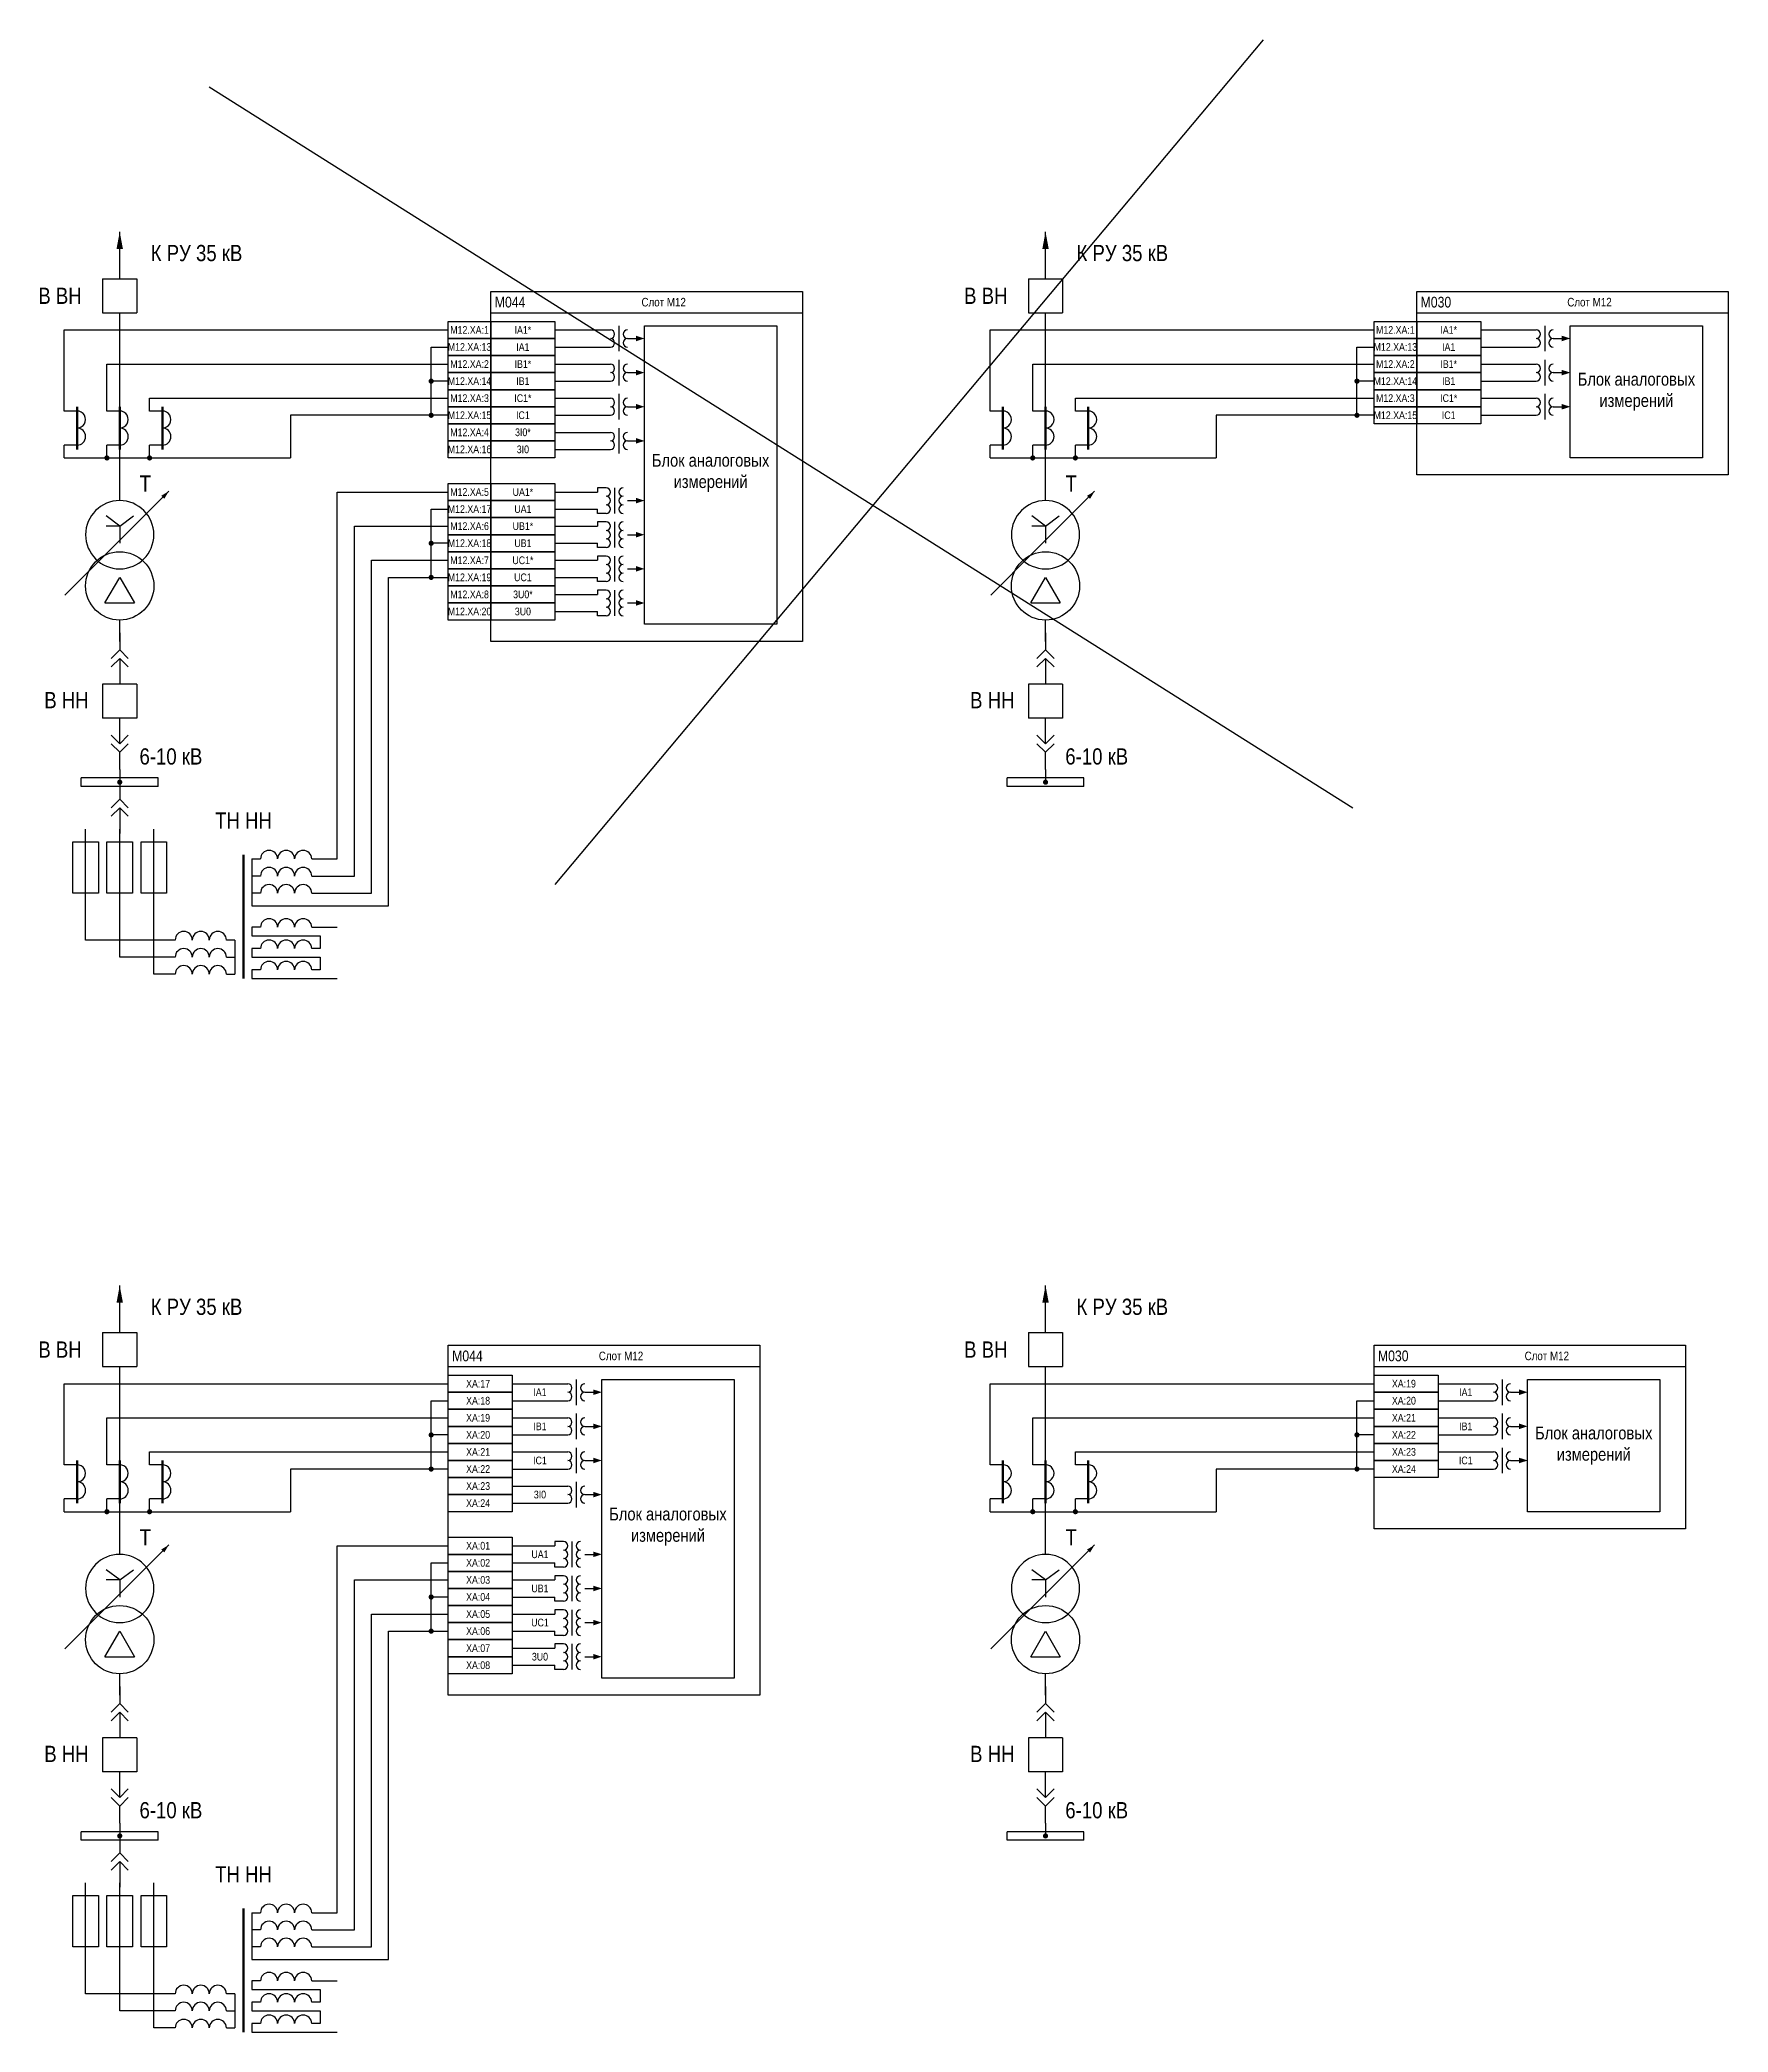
# Model space of a CAD drawing. Header units: millimetres. Extents: x 1491 to 6632, y -558 to 938.
# Drawn here: x 6236.3 to 6632, y 59 to 526 of the extents above; entities that cross this region are included whole.
import ezdxf
from ezdxf.enums import TextEntityAlignment as Align

# ---------------------------------------------------------------- set-up
doc = ezdxf.new("R2010")
doc.units = ezdxf.units.MM
for name, color, linetype, lineweight in [('_ОРЗ_0.3', 7, 'Continuous', 30), ('TEXT', 7, 'Continuous', 25), ('Толстая', 7, 'Continuous', 53), ('Тонкая', 7, 'Continuous', 13)]:
    doc.layers.add(name, color=color, linetype=linetype, lineweight=lineweight)
doc.layers.add('Основная', color=7, linetype='Continuous')
doc.styles.add('1.8_Gost_RD', font='ARIALN.TTF', dxfattribs={"height": 1.8})
doc.styles.add('2.5_Gost_RD', font='ARIALN.TTF', dxfattribs={"height": 2.5})
doc.styles.add('2.5_ISOCPEUR', font='isocpeur.ttf', dxfattribs={"width": 0.9, "height": 2.5})
doc.styles.add('Narrow', font='ARIALN.TTF')
doc.styles.add('Вывод', font='ARIALN.TTF', dxfattribs={"height": 2.5})
doc.styles.add('Компонент', font='ARIALN.TTF', dxfattribs={"height": 3.5})

msp = doc.modelspace()

# ---------------------------------------------------------------- texts
at = {"char_height": 3.8, "width": 53.3807, "attachment_point": 5, "style": 'Narrow'}
for s, insert in [('\\pxi-3,l3,t3;К РУ 35 кВ', (6273, 476)), ('\\pxi-3,l3,t3;К РУ 35 кВ', (6490, 476)), ('\\pxi-3,l3,t3;В ВН', (6241, 466)), ('\\pxi-3,l3,t3;В ВН', (6458, 466)), ('\\pxi-3,l3,t3;Т', (6261, 422)), ('\\pxi-3,l3,t3;Т', (6478, 422)), ('\\pxi-3,l3,t3;В НН', (6242.52, 371.22)), ('\\pxi-3,l3,t3;В НН', (6459.52, 371.22)), ('\\pxi-3,l3,t3;6-10 кВ', (6267, 358)), ('\\pxi-3,l3,t3;6-10 кВ', (6484, 358)), ('\\pxi-3,l3,t3;ТН НН', (6284, 343)), ('\\pxi-3,l3,t3;К РУ 35 кВ', (6273, 229)), ('\\pxi-3,l3,t3;К РУ 35 кВ', (6490, 229)), ('\\pxi-3,l3,t3;В ВН', (6241, 219)), ('\\pxi-3,l3,t3;В ВН', (6458, 219)), ('\\pxi-3,l3,t3;Т', (6261, 175)), ('\\pxi-3,l3,t3;Т', (6478, 175)), ('\\pxi-3,l3,t3;В НН', (6242.52, 124.22)), ('\\pxi-3,l3,t3;В НН', (6459.52, 124.22)), ('\\pxi-3,l3,t3;6-10 кВ', (6267, 111)), ('\\pxi-3,l3,t3;6-10 кВ', (6484, 111)), ('\\pxi-3,l3,t3;ТН НН', (6284, 96))]:
    msp.add_mtext(s, dxfattribs=dict(at, insert=insert))
at = {"ltscale": 100, "attachment_point": 5}
for s, insert, char_height, width, style in [('М044', (6346.5, 464.5), 2.5, 11, '2.5_Gost_RD'), ('Слот М12', (6382.5, 464.5), 2, 81, '1.8_Gost_RD'), ('М030', (6563.5, 464.5), 2.5, 11, '2.5_Gost_RD'), ('Слот М12', (6599.5, 464.5), 2, 81, '1.8_Gost_RD'), ('M12.XA:1', (6337, 458), 1.8, 10, '1.8_Gost_RD'), ('IA1*', (6349.5, 458), 1.8, 15, '1.8_Gost_RD'), ('M12.XA:1', (6554, 458), 1.8, 10, '1.8_Gost_RD'), ('IA1*', (6566.5, 458), 1.8, 15, '1.8_Gost_RD'), ('M12.XA:13', (6337, 454), 1.8, 10, '1.8_Gost_RD'), ('IA1', (6349.5, 454), 1.8, 15, '1.8_Gost_RD'), ('M12.XA:13', (6554, 454), 1.8, 10, '1.8_Gost_RD'), ('IA1', (6566.5, 454), 1.8, 15, '1.8_Gost_RD'), ('M12.XA:2', (6337, 450), 1.8, 10, '1.8_Gost_RD'), ('IВ1*', (6349.5, 450), 1.8, 15, '1.8_Gost_RD'), ('M12.XA:2', (6554, 450), 1.8, 10, '1.8_Gost_RD'), ('IВ1*', (6566.5, 450), 1.8, 15, '1.8_Gost_RD'), ('M12.XA:14', (6337, 446), 1.8, 10, '1.8_Gost_RD'), ('IВ1', (6349.5, 446), 1.8, 15, '1.8_Gost_RD'), ('M12.XA:14', (6554, 446), 1.8, 10, '1.8_Gost_RD'), ('IВ1', (6566.5, 446), 1.8, 15, '1.8_Gost_RD'), ('M12.XA:3', (6337, 442), 1.8, 10, '1.8_Gost_RD'), ('IС1*', (6349.5, 442), 1.8, 15, '1.8_Gost_RD'), ('M12.XA:3', (6554, 442), 1.8, 10, '1.8_Gost_RD'), ('IС1*', (6566.5, 442), 1.8, 15, '1.8_Gost_RD'), ('M12.XA:15', (6337, 438), 1.8, 10, '1.8_Gost_RD'), ('M12.XA:4', (6337, 434), 1.8, 10, '1.8_Gost_RD'), ('3I0*', (6349.5, 434), 1.8, 15, '1.8_Gost_RD'), ('IC1', (6349.5, 438), 1.8, 15, '1.8_Gost_RD'), ('M12.XA:15', (6554, 438), 1.8, 10, '1.8_Gost_RD'), ('IC1', (6566.5, 438), 1.8, 15, '1.8_Gost_RD'), ('M12.XA:16', (6337, 430), 1.8, 10, '1.8_Gost_RD'), ('3I0', (6349.5, 430), 1.8, 15, '1.8_Gost_RD'), ('M12.XA:5', (6337, 420), 1.8, 10, '1.8_Gost_RD'), ('UA1*', (6349.5, 420), 1.8, 15, '1.8_Gost_RD'), ('M12.XA:17', (6337, 416), 1.8, 10, '1.8_Gost_RD'), ('UA1', (6349.5, 416), 1.8, 15, '1.8_Gost_RD'), ('M12.XA:6', (6337, 412), 1.8, 10, '1.8_Gost_RD'), ('UB1*', (6349.5, 412), 1.8, 15, '1.8_Gost_RD'), ('M12.XA:18', (6337, 408), 1.8, 10, '1.8_Gost_RD'), ('UB1', (6349.5, 408), 1.8, 15, '1.8_Gost_RD'), ('M12.XA:7', (6337, 404), 1.8, 10, '1.8_Gost_RD'), ('UC1*', (6349.5, 404), 1.8, 15, '1.8_Gost_RD'), ('M12.XA:19', (6337, 400), 1.8, 10, '1.8_Gost_RD'), ('UC1', (6349.5, 400), 1.8, 15, '1.8_Gost_RD'), ('M12.XA:20', (6337, 392), 1.8, 10, '1.8_Gost_RD'), ('M12.XA:8', (6337, 396), 1.8, 10, '1.8_Gost_RD'), ('3U0*', (6349.5, 396), 1.8, 15, '1.8_Gost_RD'), ('3U0', (6349.5, 392), 1.8, 15, '1.8_Gost_RD'), ('М044', (6336.5, 217.5), 2.5, 11, '2.5_Gost_RD'), ('Слот М12', (6372.5, 217.5), 2, 81, '1.8_Gost_RD'), ('М030', (6553.5, 217.5), 2.5, 11, '2.5_Gost_RD'), ('Слот М12', (6589.5, 217.5), 2, 81, '1.8_Gost_RD'), ('XA:17', (6339, 211), 1.8, 10, '1.8_Gost_RD'), ('XA:19', (6556, 211), 1.8, 10, '1.8_Gost_RD'), ('XA:18', (6339, 207), 1.8, 10, '1.8_Gost_RD'), ('IA1', (6353.5, 209), 1.8, 15, '1.8_Gost_RD'), ('XA:20', (6556, 207), 1.8, 10, '1.8_Gost_RD'), ('IA1', (6570.5, 209), 1.8, 15, '1.8_Gost_RD'), ('XA:19', (6339, 203), 1.8, 10, '1.8_Gost_RD'), ('IВ1', (6353.5, 201), 1.8, 15, '1.8_Gost_RD'), ('XA:21', (6556, 203), 1.8, 10, '1.8_Gost_RD'), ('IВ1', (6570.5, 201), 1.8, 15, '1.8_Gost_RD'), ('XA:20', (6339, 199), 1.8, 10, '1.8_Gost_RD'), ('XA:22', (6556, 199), 1.8, 10, '1.8_Gost_RD'), ('XA:21', (6339, 195), 1.8, 10, '1.8_Gost_RD'), ('XA:22', (6339, 191), 1.8, 10, '1.8_Gost_RD'), ('IC1', (6353.5, 193), 1.8, 15, '1.8_Gost_RD'), ('XA:23', (6556, 195), 1.8, 10, '1.8_Gost_RD'), ('XA:24', (6556, 191), 1.8, 10, '1.8_Gost_RD'), ('IC1', (6570.5, 193), 1.8, 15, '1.8_Gost_RD'), ('XA:23', (6339, 187), 1.8, 10, '1.8_Gost_RD'), ('XA:24', (6339, 183), 1.8, 10, '1.8_Gost_RD'), ('3I0', (6353.5, 185), 1.8, 15, '1.8_Gost_RD'), ('XA:01', (6339, 173), 1.8, 10, '1.8_Gost_RD'), ('XA:02', (6339, 169), 1.8, 10, '1.8_Gost_RD'), ('UA1', (6353.5, 171), 1.8, 15, '1.8_Gost_RD'), ('XA:03', (6339, 165), 1.8, 10, '1.8_Gost_RD'), ('UB1', (6353.5, 163), 1.8, 15, '1.8_Gost_RD'), ('XA:04', (6339, 161), 1.8, 10, '1.8_Gost_RD'), ('XA:05', (6339, 157), 1.8, 10, '1.8_Gost_RD'), ('UC1', (6353.5, 155), 1.8, 15, '1.8_Gost_RD'), ('XA:06', (6339, 153), 1.8, 10, '1.8_Gost_RD'), ('XA:07', (6339, 149), 1.8, 10, '1.8_Gost_RD'), ('XA:08', (6339, 145), 1.8, 10, '1.8_Gost_RD'), ('3U0', (6353.5, 147), 1.8, 15, '1.8_Gost_RD')]:
    msp.add_mtext(s, dxfattribs=dict(at, insert=insert, char_height=char_height, width=width, style=style))
at = {"layer": 'TEXT', "ltscale": 100, "char_height": 3, "width": 31, "attachment_point": 5, "style": '2.5_Gost_RD'}
for insert in [(6610.5, 443.5), (6393.5, 424.5), (6600.5, 196.5), (6383.5, 177.5)]:
    msp.add_mtext('Блок аналоговых измерений', dxfattribs=dict(at, insert=insert))

# ---------------------------------------------------------------- blocks, each defined once
blk = doc.blocks.new('*U212')
at = {"layer": 'Основная', "ltscale": 0.25}
for p, q in [((2, 2), (0, 0)), ((0, 0), (2, -2))]:
    blk.add_line(p, q, dxfattribs=at)
blk = doc.blocks.new('*U203')
at = {"layer": 'Основная', "color": 0}
for p, q in [((0, 6), (0, 2)), ((0, 0), (0, -6))]:
    blk.add_line(p, q, dxfattribs=at)
at = {"ltscale": 0.25, "xscale": -1, "rotation": 90}
for p in [(0, 2), (0, 0)]:
    blk.add_blockref('*U212', p, dxfattribs=at)
at = {"layer": 'Основная'}
for tag, height, style, p in [('ОУ2', 3.5, 'Компонент', (-5, 6)), ('В2', 2.5, 'Вывод', (3, 6)), ('ОУ1', 3.5, 'Компонент', (-5, -6)), ('В1', 2.5, 'Вывод', (3, -6))]:
    blk.add_attdef(tag, text='', height=height, dxfattribs=dict(at, style=style)).set_placement(p, align=Align.MIDDLE_CENTER)
blk = doc.blocks.new('*U204')
at = {"layer": 'Основная'}
for p, q in [((0, 0), (-8, 0)), ((-8, -8), (-8, 0)), ((0, -8), (0, 0)), ((0, -8), (-8, -8))]:
    blk.add_line(p, q, dxfattribs=at)
at = {"layer": 'Основная', "style": '2.5_ISOCPEUR'}
blk.add_attdef('ОУ', text='', height=2.5, dxfattribs=at).set_placement((-15, -3), align=Align.MIDDLE_CENTER)
blk = doc.blocks.new('*U205')
at = {"layer": 'Основная', "color": 0}
for p, q in [((0, 0), (0, 6)), ((0, -6), (0, -2))]:
    blk.add_line(p, q, dxfattribs=at)
at = {"ltscale": 0.25, "rotation": 89.99999999999999}
for p in [(0, 0), (0, -2)]:
    blk.add_blockref('*U212', p, dxfattribs=at)
at = {"layer": 'Основная'}
for tag, height, style, p in [('ОУ1', 3.5, 'Компонент', (-5, 6)), ('В1', 2.5, 'Вывод', (3, 6)), ('ОУ2', 3.5, 'Компонент', (-5, -6)), ('В2', 2.5, 'Вывод', (3, -6))]:
    blk.add_attdef(tag, text='', height=height, dxfattribs=dict(at, style=style)).set_placement(p, align=Align.MIDDLE_CENTER)
blk = doc.blocks.new('*U198')
at = {"layer": 'Основная'}
for p, q in [((0, 0), (-8, 0)), ((-8, -8), (-8, 0)), ((0, -8), (0, 0)), ((0, -8), (-8, -8))]:
    blk.add_line(p, q, dxfattribs=at)
at = {"layer": 'Основная', "style": '2.5_ISOCPEUR'}
blk.add_attdef('ОУ', text='', height=2.5, dxfattribs=at).set_placement((-15, -3), align=Align.MIDDLE_CENTER)
blk = doc.blocks.new('*U199')
at = {"ltscale": 0.25}
for p, q in [((3, 7), (3, 4)), ((0, 4), (3, 4)), ((0, -4), (3, -4)), ((3, -4), (3, -7))]:
    blk.add_line(p, q, dxfattribs=at)
for centre, major_axis, start_param, end_param in [((0, -2), (-2, 0), 4.712389, 7.853982), ((0, 2), (0, -2), 3.141593, 6.283185)]:
    blk.add_ellipse(centre, major_axis=major_axis, ratio=1, start_param=start_param, end_param=end_param, dxfattribs=at)
at = {"layer": 'Основная', "color": 0, "lineweight": 50}
blk.add_line((0, -5), (0, 5), dxfattribs=at)
at = {"layer": 'Основная', "style": '2.5_ISOCPEUR'}
for tag, p in [('В1', (5, 6)), ('ОУ', (-6, 0)), ('В2', (5, -6))]:
    blk.add_attdef(tag, text='', height=2.5, dxfattribs=at).set_placement(p, align=Align.MIDDLE_CENTER)
blk = doc.blocks.new('*U200')
at = {"layer": 'Основная', "color": 0}
for p, q in [((0, 0), (18, 0)), ((0, -2), (0, 0)), ((18, -2), (18, 0)), ((0, -2), (18, -2))]:
    blk.add_line(p, q, dxfattribs=at)
at = {"layer": 'Основная', "style": '2.5_ISOCPEUR'}
blk.add_attdef('ОШ', text='', height=2.5, dxfattribs=at).set_placement((6, 4), align=Align.MIDDLE_CENTER)
blk = doc.blocks.new('*U201')
at = {"ltscale": 0.25}
for p, q in [((3, 7), (3, 4)), ((0, 4), (3, 4)), ((0, -4), (3, -4)), ((3, -4), (3, -7))]:
    blk.add_line(p, q, dxfattribs=at)
for centre, major_axis, start_param, end_param in [((0, -2), (-2, 0), 4.712389, 7.853982), ((0, 2), (0, -2), 3.141593, 6.283185)]:
    blk.add_ellipse(centre, major_axis=major_axis, ratio=1, start_param=start_param, end_param=end_param, dxfattribs=at)
at = {"layer": 'Основная', "color": 0, "lineweight": 50}
blk.add_line((0, -5), (0, 5), dxfattribs=at)
at = {"layer": 'Основная', "style": '2.5_ISOCPEUR'}
for tag, p in [('В1', (5, 6)), ('ОУ', (-6, 0)), ('В2', (5, -6))]:
    blk.add_attdef(tag, text='', height=2.5, dxfattribs=at).set_placement(p, align=Align.MIDDLE_CENTER)
blk = doc.blocks.new('*U202')
at = {"ltscale": 0.25}
for p, q in [((3, 7), (3, 4)), ((0, 4), (3, 4)), ((0, -4), (3, -4)), ((3, -4), (3, -7))]:
    blk.add_line(p, q, dxfattribs=at)
for centre, major_axis, start_param, end_param in [((0, -2), (-2, 0), 4.712389, 7.853982), ((0, 2), (0, -2), 3.141593, 6.283185)]:
    blk.add_ellipse(centre, major_axis=major_axis, ratio=1, start_param=start_param, end_param=end_param, dxfattribs=at)
at = {"layer": 'Основная', "color": 0, "lineweight": 50}
blk.add_line((0, -5), (0, 5), dxfattribs=at)
at = {"layer": 'Основная', "style": '2.5_ISOCPEUR'}
for tag, p in [('В1', (5, 6)), ('ОУ', (-6, 0)), ('В2', (5, -6))]:
    blk.add_attdef(tag, text='', height=2.5, dxfattribs=at).set_placement(p, align=Align.MIDDLE_CENTER)
blk = doc.blocks.new('*U113')
at = {"ltscale": 0.25}
blk.add_line((0, 0), (3, 0), dxfattribs=at)
blk.add_lwpolyline([(2, 0, 1.3, 0, 0), (4, 0, 0, 0, 0)], format="xyseb", dxfattribs=at)
blk = doc.blocks.new('*U206')
at = {"ltscale": 0.35}
for centre in [(-4, 0), (0, 0), (4, 0)]:
    blk.add_arc(centre, 2, 0, 180, dxfattribs=at)
for tag, height, style, p in [('ОУ', 3.5, 'Компонент', (0, 8)), ('В1', 2.5, 'Вывод', (-6, -2)), ('В2', 2.5, 'Вывод', (6, -2))]:
    blk.add_attdef(tag, text='', height=height, dxfattribs=dict(at, style=style)).set_placement(p, align=Align.MIDDLE_CENTER)
blk = doc.blocks.new('*U197')
at = {"layer": 'Основная', "color": 0}
for p, q in [((0, 0), (0, 6)), ((0, -6), (0, -2))]:
    blk.add_line(p, q, dxfattribs=at)
at = {"ltscale": 0.25, "rotation": 89.99999999999999}
for p in [(0, 0), (0, -2)]:
    blk.add_blockref('*U212', p, dxfattribs=at)
at = {"layer": 'Основная'}
for tag, height, style, p in [('ОУ1', 3.5, 'Компонент', (-5, 6)), ('В1', 2.5, 'Вывод', (3, 6)), ('ОУ2', 3.5, 'Компонент', (-5, -6)), ('В2', 2.5, 'Вывод', (3, -6))]:
    blk.add_attdef(tag, text='', height=height, dxfattribs=dict(at, style=style)).set_placement(p, align=Align.MIDDLE_CENTER)
blk = doc.blocks.new('*U195')
at = {"ltscale": 0.25}
for p, q in [((-3.46, -4), (0, 2)), ((0, 2), (3.46, -4)), ((-3.46, -4), (3.46, -4))]:
    blk.add_line(p, q, dxfattribs=at)
blk.add_circle((0, 0), 8, dxfattribs=at)
at = {"layer": 'Основная', "style": 'Компонент'}
blk.add_attdef('ОУ', text='', height=3.5, dxfattribs=at).set_placement((17, 0), align=Align.MIDDLE_CENTER)
blk = doc.blocks.new('*U196')
at = {"ltscale": 0.25}
for p, q in [((0, 0), (-20, 0)), ((14.44, 0), (0, 0))]:
    blk.add_line(p, q, dxfattribs=at)
blk.add_lwpolyline([(-18, 0, 1, 0, 0), (-20, 0, 0, 0, 0)], format="xyseb", dxfattribs=at)
at = {"layer": 'Основная', "style": '2.5_ISOCPEUR'}
blk.add_attdef('ОС', text='', height=2.5, dxfattribs=at).set_placement((3, 2), align=Align.MIDDLE_CENTER)
blk = doc.blocks.new('*U194')
at = {"ltscale": 0.25}
for q in [(-3.2, 4.4), (3.2, 4.4), (0, -2), (3.21, 2)]:
    blk.add_line((0, 2), q, dxfattribs=at)
blk.add_circle((0, 0), 8, dxfattribs=at)
at = {"layer": 'Основная', "style": 'Компонент'}
blk.add_attdef('ОУ', text='', height=3.5, dxfattribs=at).set_placement((-17, 0), align=Align.MIDDLE_CENTER)

# ---------------------------------------------------------------- linework, layer by layer
at = {"ltscale": 100}
for p, q in [((6523, 526), (6357, 328)), ((6276, 515), (6544, 346)), ((6242, 442), (6242, 458)), ((6242, 458), (6332, 458)), ((6357, 458), (6370, 458)), ((6372, 459), (6372, 453)), ((6459, 442), (6459, 458)), ((6459, 458), (6549, 458)), ((6574, 458), (6587, 458)), ((6589, 459), (6589, 453)), ((6328, 438), (6328, 454)), ((6328, 454), (6332, 454)), ((6357, 454), (6370, 454)), ((6545, 438), (6545, 454)), ((6545, 454), (6549, 454)), ((6574, 454), (6587, 454)), ((6252, 442), (6252, 450)), ((6252, 450), (6332, 450)), ((6357, 450), (6370, 450)), ((6372, 451), (6372, 445)), ((6469, 442), (6469, 450)), ((6469, 450), (6549, 450)), ((6574, 450), (6587, 450)), ((6589, 451), (6589, 445)), ((6332, 446), (6328, 446)), ((6357, 446), (6370, 446)), ((6549, 446), (6545, 446)), ((6574, 446), (6587, 446)), ((6357, 442), (6370, 442)), ((6372, 443), (6372, 437)), ((6574, 442), (6587, 442)), ((6589, 443), (6589, 437)), ((6332, 438), (6295, 438)), ((6295, 438), (6295, 428)), ((6357, 438), (6370, 438)), ((6372, 435), (6372, 429)), ((6549, 438), (6512, 438)), ((6512, 438), (6512, 428)), ((6574, 438), (6587, 438)), ((6357, 434), (6370, 434)), ((6357, 430), (6370, 430)), ((6242, 428), (6262, 428)), ((6262, 428), (6295, 428)), ((6459, 428), (6479, 428)), ((6479, 428), (6512, 428)), ((6369, 421), (6367, 421)), ((6367, 421), (6367, 420)), ((6371, 421), (6371, 415)), ((6328, 400), (6328, 416)), ((6328, 416), (6332, 416)), ((6357, 420), (6367, 420)), ((6357, 416), (6367, 416)), ((6367, 415), (6367, 416)), ((6357, 412), (6367, 412)), ((6369, 415), (6367, 415)), ((6369, 413), (6367, 413)), ((6367, 413), (6367, 412)), ((6371, 413), (6371, 407)), ((6332, 408), (6328, 408)), ((6357, 408), (6367, 408)), ((6367, 407), (6367, 408)), ((6369, 407), (6367, 407)), ((6357, 404), (6367, 404)), ((6369, 405), (6367, 405)), ((6367, 405), (6367, 404)), ((6371, 405), (6371, 399)), ((6357, 400), (6367, 400)), ((6367, 399), (6367, 400)), ((6369, 399), (6367, 399)), ((6369, 397), (6367, 397)), ((6367, 397), (6367, 396)), ((6371, 397), (6371, 391)), ((6357, 396), (6367, 396)), ((6255, 387), (6255, 390)), ((6357, 392), (6367, 392)), ((6367, 391), (6367, 392)), ((6369, 391), (6367, 391)), ((6472, 387), (6472, 390)), ((6286, 334), (6288, 334)), ((6288, 330), (6286, 330)), ((6288, 326), (6286, 326)), ((6288, 318), (6286, 318)), ((6286, 318), (6286, 316)), ((6300, 318), (6306, 318)), ((6282, 315), (6280, 315)), ((6282, 315), (6282, 307)), ((6286, 316), (6302, 316)), ((6287, 313), (6286, 313)), ((6286, 313), (6286, 311)), ((6288, 313), (6287, 313)), ((6302, 313), (6300, 313)), ((6302, 316), (6302, 313)), ((6280, 311), (6282, 311)), ((6286, 311), (6302, 311)), ((6302, 311), (6302, 308)), ((6280, 307), (6282, 307)), ((6288, 308), (6286, 308)), ((6286, 308), (6286, 306)), ((6302, 308), (6300, 308)), ((6242, 195), (6242, 211)), ((6242, 211), (6332, 211)), ((6347, 211), (6360, 211)), ((6362, 212), (6362, 206)), ((6459, 195), (6459, 211)), ((6459, 211), (6549, 211)), ((6564, 211), (6577, 211)), ((6579, 212), (6579, 206)), ((6328, 191), (6328, 207)), ((6328, 207), (6332, 207)), ((6347, 207), (6360, 207)), ((6545, 191), (6545, 207)), ((6545, 207), (6549, 207)), ((6564, 207), (6577, 207)), ((6252, 195), (6252, 203)), ((6252, 203), (6332, 203)), ((6347, 203), (6360, 203)), ((6362, 204), (6362, 198)), ((6469, 195), (6469, 203)), ((6469, 203), (6549, 203)), ((6564, 203), (6577, 203)), ((6579, 204), (6579, 198)), ((6332, 199), (6328, 199)), ((6347, 199), (6360, 199)), ((6549, 199), (6545, 199)), ((6564, 199), (6577, 199)), ((6347, 195), (6360, 195)), ((6362, 196), (6362, 190)), ((6564, 195), (6577, 195)), ((6579, 196), (6579, 190)), ((6332, 191), (6295, 191)), ((6295, 191), (6295, 181)), ((6347, 191), (6360, 191)), ((6347, 187), (6360, 187)), ((6362, 188), (6362, 182)), ((6549, 191), (6512, 191)), ((6512, 191), (6512, 181)), ((6564, 191), (6577, 191)), ((6347, 183), (6360, 183)), ((6242, 181), (6262, 181)), ((6262, 181), (6295, 181)), ((6459, 181), (6479, 181)), ((6479, 181), (6512, 181)), ((6347, 173), (6357, 173)), ((6359, 174), (6357, 174)), ((6357, 174), (6357, 173)), ((6361, 174), (6361, 168)), ((6328, 153), (6328, 169)), ((6328, 169), (6332, 169)), ((6347, 169), (6357, 169)), ((6357, 168), (6357, 169)), ((6347, 165), (6357, 165)), ((6359, 168), (6357, 168)), ((6359, 166), (6357, 166)), ((6357, 166), (6357, 165)), ((6361, 166), (6361, 160)), ((6332, 161), (6328, 161)), ((6347, 161), (6357, 161)), ((6357, 160), (6357, 161)), ((6359, 160), (6357, 160)), ((6347, 157), (6357, 157)), ((6359, 158), (6357, 158)), ((6357, 158), (6357, 157)), ((6361, 158), (6361, 152)), ((6347, 153), (6357, 153)), ((6357, 152), (6357, 153)), ((6359, 152), (6357, 152)), ((6359, 150), (6357, 150)), ((6357, 150), (6357, 149)), ((6361, 150), (6361, 144)), ((6347, 149), (6357, 149)), ((6347, 145), (6357, 145)), ((6357, 144), (6357, 145)), ((6255, 140), (6255, 143)), ((6359, 144), (6357, 144)), ((6472, 140), (6472, 143)), ((6286, 87), (6288, 87)), ((6288, 83), (6286, 83)), ((6288, 79), (6286, 79)), ((6288, 71), (6286, 71)), ((6286, 71), (6286, 69)), ((6300, 71), (6306, 71)), ((6282, 68), (6280, 68)), ((6282, 68), (6282, 60)), ((6286, 69), (6302, 69)), ((6287, 66), (6286, 66)), ((6286, 66), (6286, 64)), ((6288, 66), (6287, 66)), ((6302, 66), (6300, 66)), ((6302, 69), (6302, 66)), ((6280, 64), (6282, 64)), ((6286, 64), (6302, 64)), ((6288, 61), (6286, 61)), ((6286, 61), (6286, 59)), ((6302, 61), (6300, 61)), ((6302, 64), (6302, 61)), ((6280, 60), (6282, 60))]:
    msp.add_line(p, q, dxfattribs=at)
for p, q in [((6255, 470), (6255, 481)), ((6472, 470), (6472, 481)), ((6262, 442), (6332, 442)), ((6479, 442), (6549, 442)), ((6255, 223), (6255, 234)), ((6472, 223), (6472, 234)), ((6262, 195), (6332, 195)), ((6479, 195), (6549, 195))]:
    msp.add_line(p, q)
for points in [[(6255, 418), (6255, 462)], [(6472, 418), (6472, 462)], [(6255, 385), (6255, 387)], [(6472, 385), (6472, 387)], [(6255, 355), (6255, 352)], [(6472, 355), (6472, 352)], [(6247, 322), (6247, 341)], [(6255, 322), (6255, 341)], [(6263, 322), (6263, 341)], [(6255, 171), (6255, 215)], [(6472, 171), (6472, 215)], [(6255, 138), (6255, 140)], [(6472, 138), (6472, 140)], [(6255, 108), (6255, 105)], [(6472, 108), (6472, 105)], [(6247, 75), (6247, 94)], [(6255, 75), (6255, 94)], [(6263, 75), (6263, 94)]]:
    msp.add_lwpolyline(points)
for points in [[(6332, 460), (6342, 460), (6342, 456), (6332, 456)], [(6342, 460), (6357, 460), (6357, 456), (6342, 456)], [(6378, 459), (6409, 459), (6409, 389), (6378, 389)], [(6549, 460), (6559, 460), (6559, 456), (6549, 456)], [(6559, 460), (6574, 460), (6574, 456), (6559, 456)], [(6595, 459), (6626, 459), (6626, 428), (6595, 428)], [(6332, 456), (6342, 456), (6342, 452), (6332, 452)], [(6342, 456), (6357, 456), (6357, 452), (6342, 452)], [(6549, 456), (6559, 456), (6559, 452), (6549, 452)], [(6559, 456), (6574, 456), (6574, 452), (6559, 452)], [(6332, 452), (6342, 452), (6342, 448), (6332, 448)], [(6342, 452), (6357, 452), (6357, 448), (6342, 448)], [(6549, 452), (6559, 452), (6559, 448), (6549, 448)], [(6559, 452), (6574, 452), (6574, 448), (6559, 448)], [(6332, 448), (6342, 448), (6342, 444), (6332, 444)], [(6332, 444), (6342, 444), (6342, 440), (6332, 440)], [(6342, 448), (6357, 448), (6357, 444), (6342, 444)], [(6342, 444), (6357, 444), (6357, 440), (6342, 440)], [(6549, 448), (6559, 448), (6559, 444), (6549, 444)], [(6549, 444), (6559, 444), (6559, 440), (6549, 440)], [(6559, 448), (6574, 448), (6574, 444), (6559, 444)], [(6559, 444), (6574, 444), (6574, 440), (6559, 440)], [(6332, 440), (6342, 440), (6342, 436), (6332, 436)], [(6342, 440), (6357, 440), (6357, 436), (6342, 436)], [(6549, 440), (6559, 440), (6559, 436), (6549, 436)], [(6559, 440), (6574, 440), (6574, 436), (6559, 436)], [(6332, 436), (6342, 436), (6342, 432), (6332, 432)], [(6342, 436), (6357, 436), (6357, 432), (6342, 432)], [(6332, 432), (6342, 432), (6342, 428), (6332, 428)], [(6342, 432), (6357, 432), (6357, 428), (6342, 428)], [(6332, 422), (6342, 422), (6342, 418), (6332, 418)], [(6342, 422), (6357, 422), (6357, 418), (6342, 418)], [(6332, 418), (6342, 418), (6342, 414), (6332, 414)], [(6342, 418), (6357, 418), (6357, 414), (6342, 414)], [(6332, 414), (6342, 414), (6342, 410), (6332, 410)], [(6342, 414), (6357, 414), (6357, 410), (6342, 410)], [(6332, 410), (6342, 410), (6342, 406), (6332, 406)], [(6342, 410), (6357, 410), (6357, 406), (6342, 406)], [(6332, 406), (6342, 406), (6342, 402), (6332, 402)], [(6332, 402), (6342, 402), (6342, 398), (6332, 398)], [(6342, 406), (6357, 406), (6357, 402), (6342, 402)], [(6342, 402), (6357, 402), (6357, 398), (6342, 398)], [(6332, 398), (6342, 398), (6342, 394), (6332, 394)], [(6342, 398), (6357, 398), (6357, 394), (6342, 394)], [(6332, 394), (6342, 394), (6342, 390), (6332, 390)], [(6342, 394), (6357, 394), (6357, 390), (6342, 390)], [(6332, 213), (6347, 213), (6347, 209), (6332, 209)], [(6368, 212), (6399, 212), (6399, 142), (6368, 142)], [(6549, 213), (6564, 213), (6564, 209), (6549, 209)], [(6585, 212), (6616, 212), (6616, 181), (6585, 181)], [(6332, 209), (6347, 209), (6347, 205), (6332, 205)], [(6549, 209), (6564, 209), (6564, 205), (6549, 205)], [(6332, 205), (6347, 205), (6347, 201), (6332, 201)], [(6332, 201), (6347, 201), (6347, 197), (6332, 197)], [(6549, 205), (6564, 205), (6564, 201), (6549, 201)], [(6549, 201), (6564, 201), (6564, 197), (6549, 197)], [(6332, 197), (6347, 197), (6347, 193), (6332, 193)], [(6549, 197), (6564, 197), (6564, 193), (6549, 193)], [(6332, 193), (6347, 193), (6347, 189), (6332, 189)], [(6549, 193), (6564, 193), (6564, 189), (6549, 189)], [(6332, 189), (6347, 189), (6347, 185), (6332, 185)], [(6332, 185), (6347, 185), (6347, 181), (6332, 181)], [(6332, 175), (6347, 175), (6347, 171), (6332, 171)], [(6332, 171), (6347, 171), (6347, 167), (6332, 167)], [(6332, 167), (6347, 167), (6347, 163), (6332, 163)], [(6332, 163), (6347, 163), (6347, 159), (6332, 159)], [(6332, 159), (6347, 159), (6347, 155), (6332, 155)], [(6332, 155), (6347, 155), (6347, 151), (6332, 151)], [(6332, 151), (6347, 151), (6347, 147), (6332, 147)], [(6332, 147), (6347, 147), (6347, 143), (6332, 143)]]:
    msp.add_lwpolyline(points, close=True, dxfattribs=at)
for points in [[(6342, 462), (6415, 462)], [(6559, 462), (6632, 462)], [(6300, 334), (6306, 334), (6306, 420), (6332, 420)], [(6300, 330), (6310, 330), (6310, 412), (6332, 412)], [(6300, 326), (6314, 326), (6314, 404), (6332, 404)], [(6286, 334), (6286, 323), (6318, 323), (6318, 400), (6332, 400)], [(6268, 311), (6255, 311), (6255, 324)], [(6268, 307), (6263, 307), (6263, 324)], [(6268, 315), (6247, 315), (6247, 322)], [(6286, 306), (6306, 306)], [(6332, 215), (6405, 215)], [(6549, 215), (6622, 215)], [(6300, 87), (6306, 87), (6306, 173), (6332, 173)], [(6300, 83), (6310, 83), (6310, 165), (6332, 165)], [(6300, 79), (6314, 79), (6314, 157), (6332, 157)], [(6286, 87), (6286, 76), (6318, 76), (6318, 153), (6332, 153)], [(6268, 68), (6247, 68), (6247, 75)], [(6268, 64), (6255, 64), (6255, 77)], [(6268, 60), (6263, 60), (6263, 77)], [(6286, 59), (6306, 59)]]:
    msp.add_lwpolyline(points, dxfattribs=at)
at = {"ltscale": 0.25, "const_width": 0.6}
for points in [[(6327.7, 446, -1), (6328.3, 446, -1)], [(6327.7, 445.99, 1), (6328.3, 445.99, 1)], [(6544.7, 446, -1), (6545.3, 446, -1)], [(6544.7, 445.99, 1), (6545.3, 445.99, 1)], [(6327.7, 438, -1), (6328.3, 438, -1)], [(6327.7, 437.99, 1), (6328.3, 437.99, 1)], [(6544.7, 438, -1), (6545.3, 438, -1)], [(6544.7, 437.99, 1), (6545.3, 437.99, 1)], [(6251.7, 428, -1), (6252.3, 428, -1)], [(6251.7, 427.99, 1), (6252.3, 427.99, 1)], [(6261.7, 428, -1), (6262.3, 428, -1)], [(6261.7, 427.99, 1), (6262.3, 427.99, 1)], [(6468.7, 428, -1), (6469.3, 428, -1)], [(6468.7, 427.99, 1), (6469.3, 427.99, 1)], [(6478.7, 428, -1), (6479.3, 428, -1)], [(6478.7, 427.99, 1), (6479.3, 427.99, 1)], [(6327.7, 408, -1), (6328.3, 408, -1)], [(6327.7, 407.99, 1), (6328.3, 407.99, 1)], [(6327.7, 400, -1), (6328.3, 400, -1)], [(6327.7, 399.99, 1), (6328.3, 399.99, 1)], [(6254.7, 352, -1), (6255.3, 352, -1)], [(6254.7, 351.99, 1), (6255.3, 351.99, 1)], [(6471.7, 352, -1), (6472.3, 352, -1)], [(6471.7, 351.99, 1), (6472.3, 351.99, 1)], [(6327.7, 199, -1), (6328.3, 199, -1)], [(6327.7, 198.99, 1), (6328.3, 198.99, 1)], [(6544.7, 199, -1), (6545.3, 199, -1)], [(6544.7, 198.99, 1), (6545.3, 198.99, 1)], [(6327.7, 191, -1), (6328.3, 191, -1)], [(6327.7, 190.99, 1), (6328.3, 190.99, 1)], [(6544.7, 191, -1), (6545.3, 191, -1)], [(6544.7, 190.99, 1), (6545.3, 190.99, 1)], [(6251.7, 181, -1), (6252.3, 181, -1)], [(6251.7, 180.99, 1), (6252.3, 180.99, 1)], [(6261.7, 181, -1), (6262.3, 181, -1)], [(6261.7, 180.99, 1), (6262.3, 180.99, 1)], [(6468.7, 181, -1), (6469.3, 181, -1)], [(6468.7, 180.99, 1), (6469.3, 180.99, 1)], [(6478.7, 181, -1), (6479.3, 181, -1)], [(6478.7, 180.99, 1), (6479.3, 180.99, 1)], [(6327.7, 161, -1), (6328.3, 161, -1)], [(6327.7, 160.99, 1), (6328.3, 160.99, 1)], [(6327.7, 153, -1), (6328.3, 153, -1)], [(6327.7, 152.99, 1), (6328.3, 152.99, 1)], [(6254.7, 105, -1), (6255.3, 105, -1)], [(6254.7, 104.99, 1), (6255.3, 104.99, 1)], [(6471.7, 105, -1), (6472.3, 105, -1)], [(6471.7, 104.99, 1), (6472.3, 104.99, 1)]]:
    msp.add_lwpolyline(points, format="xyb", close=True, dxfattribs=at)
for points in [[(6244, 338), (6250, 338), (6250, 326), (6244, 326)], [(6252, 338), (6258, 338), (6258, 326), (6252, 326)], [(6260, 338), (6266, 338), (6266, 326), (6260, 326)], [(6244, 91), (6250, 91), (6250, 79), (6244, 79)], [(6252, 91), (6258, 91), (6258, 79), (6252, 79)], [(6260, 91), (6266, 91), (6266, 79), (6260, 79)]]:
    msp.add_lwpolyline(points, close=True)
at = {"ltscale": 100}
for centre, start, end in [((6370, 457), 270, 90), ((6374, 457), 90, 270), ((6587, 457), 270, 90), ((6591, 457), 90, 270), ((6370, 455), 270, 90), ((6374, 455), 90, 270), ((6587, 455), 270, 90), ((6591, 455), 90, 270), ((6370, 449), 270, 90), ((6374, 449), 90, 270), ((6587, 449), 270, 90), ((6591, 449), 90, 270), ((6370, 447), 270, 90), ((6374, 447), 90, 270), ((6587, 447), 270, 90), ((6591, 447), 90, 270), ((6370, 441), 270, 90), ((6370, 439), 270, 90), ((6374, 441), 90, 270), ((6374, 439), 90, 270), ((6587, 441), 270, 90), ((6587, 439), 270, 90), ((6591, 441), 90, 270), ((6591, 439), 90, 270), ((6370, 433), 270, 90), ((6370, 431), 270, 90), ((6374, 433), 90, 270), ((6374, 431), 90, 270), ((6369, 420), 270, 90), ((6373, 420), 90, 270), ((6369, 418), 270, 90), ((6369, 416), 270, 90), ((6373, 418), 90, 270), ((6373, 416), 90, 270), ((6369, 412), 270, 90), ((6369, 410), 270, 90), ((6373, 412), 90, 270), ((6373, 410), 90, 270), ((6369, 408), 270, 90), ((6373, 408), 90, 270), ((6369, 404), 270, 90), ((6369, 402), 270, 90), ((6373, 404), 90, 270), ((6373, 402), 90, 270), ((6369, 400), 270, 90), ((6369, 396), 270, 90), ((6373, 400), 90, 270), ((6373, 396), 90, 270), ((6369, 394), 270, 90), ((6369, 392), 270, 90), ((6373, 394), 90, 270), ((6373, 392), 90, 270), ((6360, 210), 270, 90), ((6364, 210), 90, 270), ((6577, 210), 270, 90), ((6581, 210), 90, 270), ((6360, 208), 270, 90), ((6364, 208), 90, 270), ((6577, 208), 270, 90), ((6581, 208), 90, 270), ((6360, 202), 270, 90), ((6360, 200), 270, 90), ((6364, 202), 90, 270), ((6364, 200), 90, 270), ((6577, 202), 270, 90), ((6577, 200), 270, 90), ((6581, 202), 90, 270), ((6581, 200), 90, 270), ((6360, 194), 270, 90), ((6360, 192), 270, 90), ((6364, 194), 90, 270), ((6364, 192), 90, 270), ((6577, 194), 270, 90), ((6577, 192), 270, 90), ((6581, 194), 90, 270), ((6581, 192), 90, 270), ((6360, 186), 270, 90), ((6364, 186), 90, 270), ((6360, 184), 270, 90), ((6364, 184), 90, 270), ((6359, 173), 270, 90), ((6363, 173), 90, 270), ((6359, 171), 270, 90), ((6359, 169), 270, 90), ((6363, 171), 90, 270), ((6363, 169), 90, 270), ((6359, 165), 270, 90), ((6359, 163), 270, 90), ((6363, 165), 90, 270), ((6363, 163), 90, 270), ((6359, 161), 270, 90), ((6363, 161), 90, 270), ((6359, 157), 270, 90), ((6359, 155), 270, 90), ((6363, 157), 90, 270), ((6363, 155), 90, 270), ((6359, 153), 270, 90), ((6359, 149), 270, 90), ((6363, 153), 90, 270), ((6363, 149), 90, 270), ((6359, 147), 270, 90), ((6359, 145), 270, 90), ((6363, 147), 90, 270), ((6363, 145), 90, 270)]:
    msp.add_arc(centre, 1, start, end, dxfattribs=at)
at = {"layer": '_ОРЗ_0.3', "ltscale": 100}
for points in [[(6342, 467), (6415, 467), (6415, 385), (6342, 385)], [(6559, 467), (6632, 467), (6632, 424), (6559, 424)], [(6332, 220), (6405, 220), (6405, 138), (6332, 138)], [(6549, 220), (6622, 220), (6622, 177), (6549, 177)]]:
    msp.add_lwpolyline(points, close=True, dxfattribs=at)
at = {"layer": 'Толстая', "ltscale": 100}
for p, q in [((6284, 335), (6284, 306)), ((6284, 88), (6284, 59))]:
    msp.add_line(p, q, dxfattribs=at)
at = {"layer": 'Тонкая', "ltscale": 0.3}
for points in [[(6255, 481, 0, 1.5, 0), (6255, 477, 0, 0, 0)], [(6472, 481, 0, 1.5, 0), (6472, 477, 0, 0, 0)], [(6255, 234, 0, 1.5, 0), (6255, 230, 0, 0, 0)], [(6472, 234, 0, 1.5, 0), (6472, 230, 0, 0, 0)]]:
    msp.add_lwpolyline(points, format="xyseb", dxfattribs=at)

# ---------------------------------------------------------------- block references
at = {"ltscale": 0.35, "rotation": 180}
for p in [(6251, 462), (6468, 462), (6251, 215), (6468, 215)]:
    msp.add_blockref('*U198', p, dxfattribs=at)
at = {"ltscale": 0.35}
for name, p in [('*U113', (6374, 456)), ('*U113', (6591, 456)), ('*U113', (6374, 448)), ('*U113', (6591, 448)), ('*U113', (6374, 440)), ('*U113', (6591, 440)), ('*U113', (6374, 432)), ('*U113', (6374, 418)), ('*U113', (6374, 410)), ('*U195', (6255, 398)), ('*U113', (6374, 402)), ('*U195', (6472, 398)), ('*U113', (6374, 394)), ('*U206', (6294, 334)), ('*U206', (6294, 330)), ('*U206', (6294, 326)), ('*U206', (6294, 318)), ('*U206', (6274, 315)), ('*U206', (6274, 311)), ('*U206', (6294, 313)), ('*U206', (6274, 307)), ('*U206', (6294, 308)), ('*U113', (6364, 209)), ('*U113', (6581, 209)), ('*U113', (6364, 201)), ('*U113', (6581, 201)), ('*U113', (6364, 193)), ('*U113', (6581, 193)), ('*U113', (6364, 185)), ('*U113', (6364, 171)), ('*U113', (6364, 163)), ('*U195', (6255, 151)), ('*U195', (6472, 151)), ('*U113', (6364, 155)), ('*U113', (6364, 147)), ('*U206', (6294, 87)), ('*U206', (6294, 83)), ('*U206', (6294, 79)), ('*U206', (6294, 71)), ('*U206', (6274, 68)), ('*U206', (6274, 64)), ('*U206', (6294, 66)), ('*U206', (6274, 60)), ('*U206', (6294, 61))]:
    msp.add_blockref(name, p, dxfattribs=at)
at = {"ltscale": 0.25}
for name, p, rotation in [('*U201', (6245, 435), 180), ('*U199', (6255, 435), 180), ('*U202', (6265, 435), 180), ('*U201', (6462, 435), 180), ('*U199', (6472, 435), 180), ('*U202', (6482, 435), 180), ('*U196', (6252.36, 406.05), 224.9999999999999), ('*U196', (6469.36, 406.05), 224.9999999999999), ('*U201', (6245, 188), 180), ('*U199', (6255, 188), 180), ('*U202', (6265, 188), 180), ('*U201', (6462, 188), 180), ('*U199', (6472, 188), 180), ('*U202', (6482, 188), 180), ('*U196', (6252.36, 159.05), 224.9999999999999), ('*U196', (6469.36, 159.05), 224.9999999999999)]:
    msp.add_blockref(name, p, dxfattribs=dict(at, rotation=rotation))
at = {"ltscale": 0.35, "xscale": -1}
for p in [(6255, 410), (6472, 410), (6255, 163), (6472, 163)]:
    msp.add_blockref('*U194', p, dxfattribs=at)
at = {"ltscale": 0.25, "xscale": -1, "rotation": 180}
for name, p in [('*U205', (6255, 381)), ('*U205', (6472, 381)), ('*U204', (6259, 367)), ('*U204', (6476, 367)), ('*U203', (6255, 361)), ('*U203', (6472, 361)), ('*U197', (6255, 346)), ('*U205', (6255, 134)), ('*U205', (6472, 134)), ('*U204', (6259, 120)), ('*U204', (6476, 120)), ('*U203', (6255, 114)), ('*U203', (6472, 114)), ('*U197', (6255, 99))]:
    msp.add_blockref(name, p, dxfattribs=at)
at = {"ltscale": 0.25, "xscale": -1}
for p in [(6264, 352.99), (6481, 352.99), (6264, 105.99), (6481, 105.99)]:
    msp.add_blockref('*U200', p, dxfattribs=at)

msp.set_redraw_order([(e.dxf.handle, doc.entitydb.next_handle()) for e in msp.query("TEXT MTEXT ATTDEF DIMENSION ARC_DIMENSION")])  # texts and dimensions are drawn at this point

doc.saveas('drawing.dxf')
